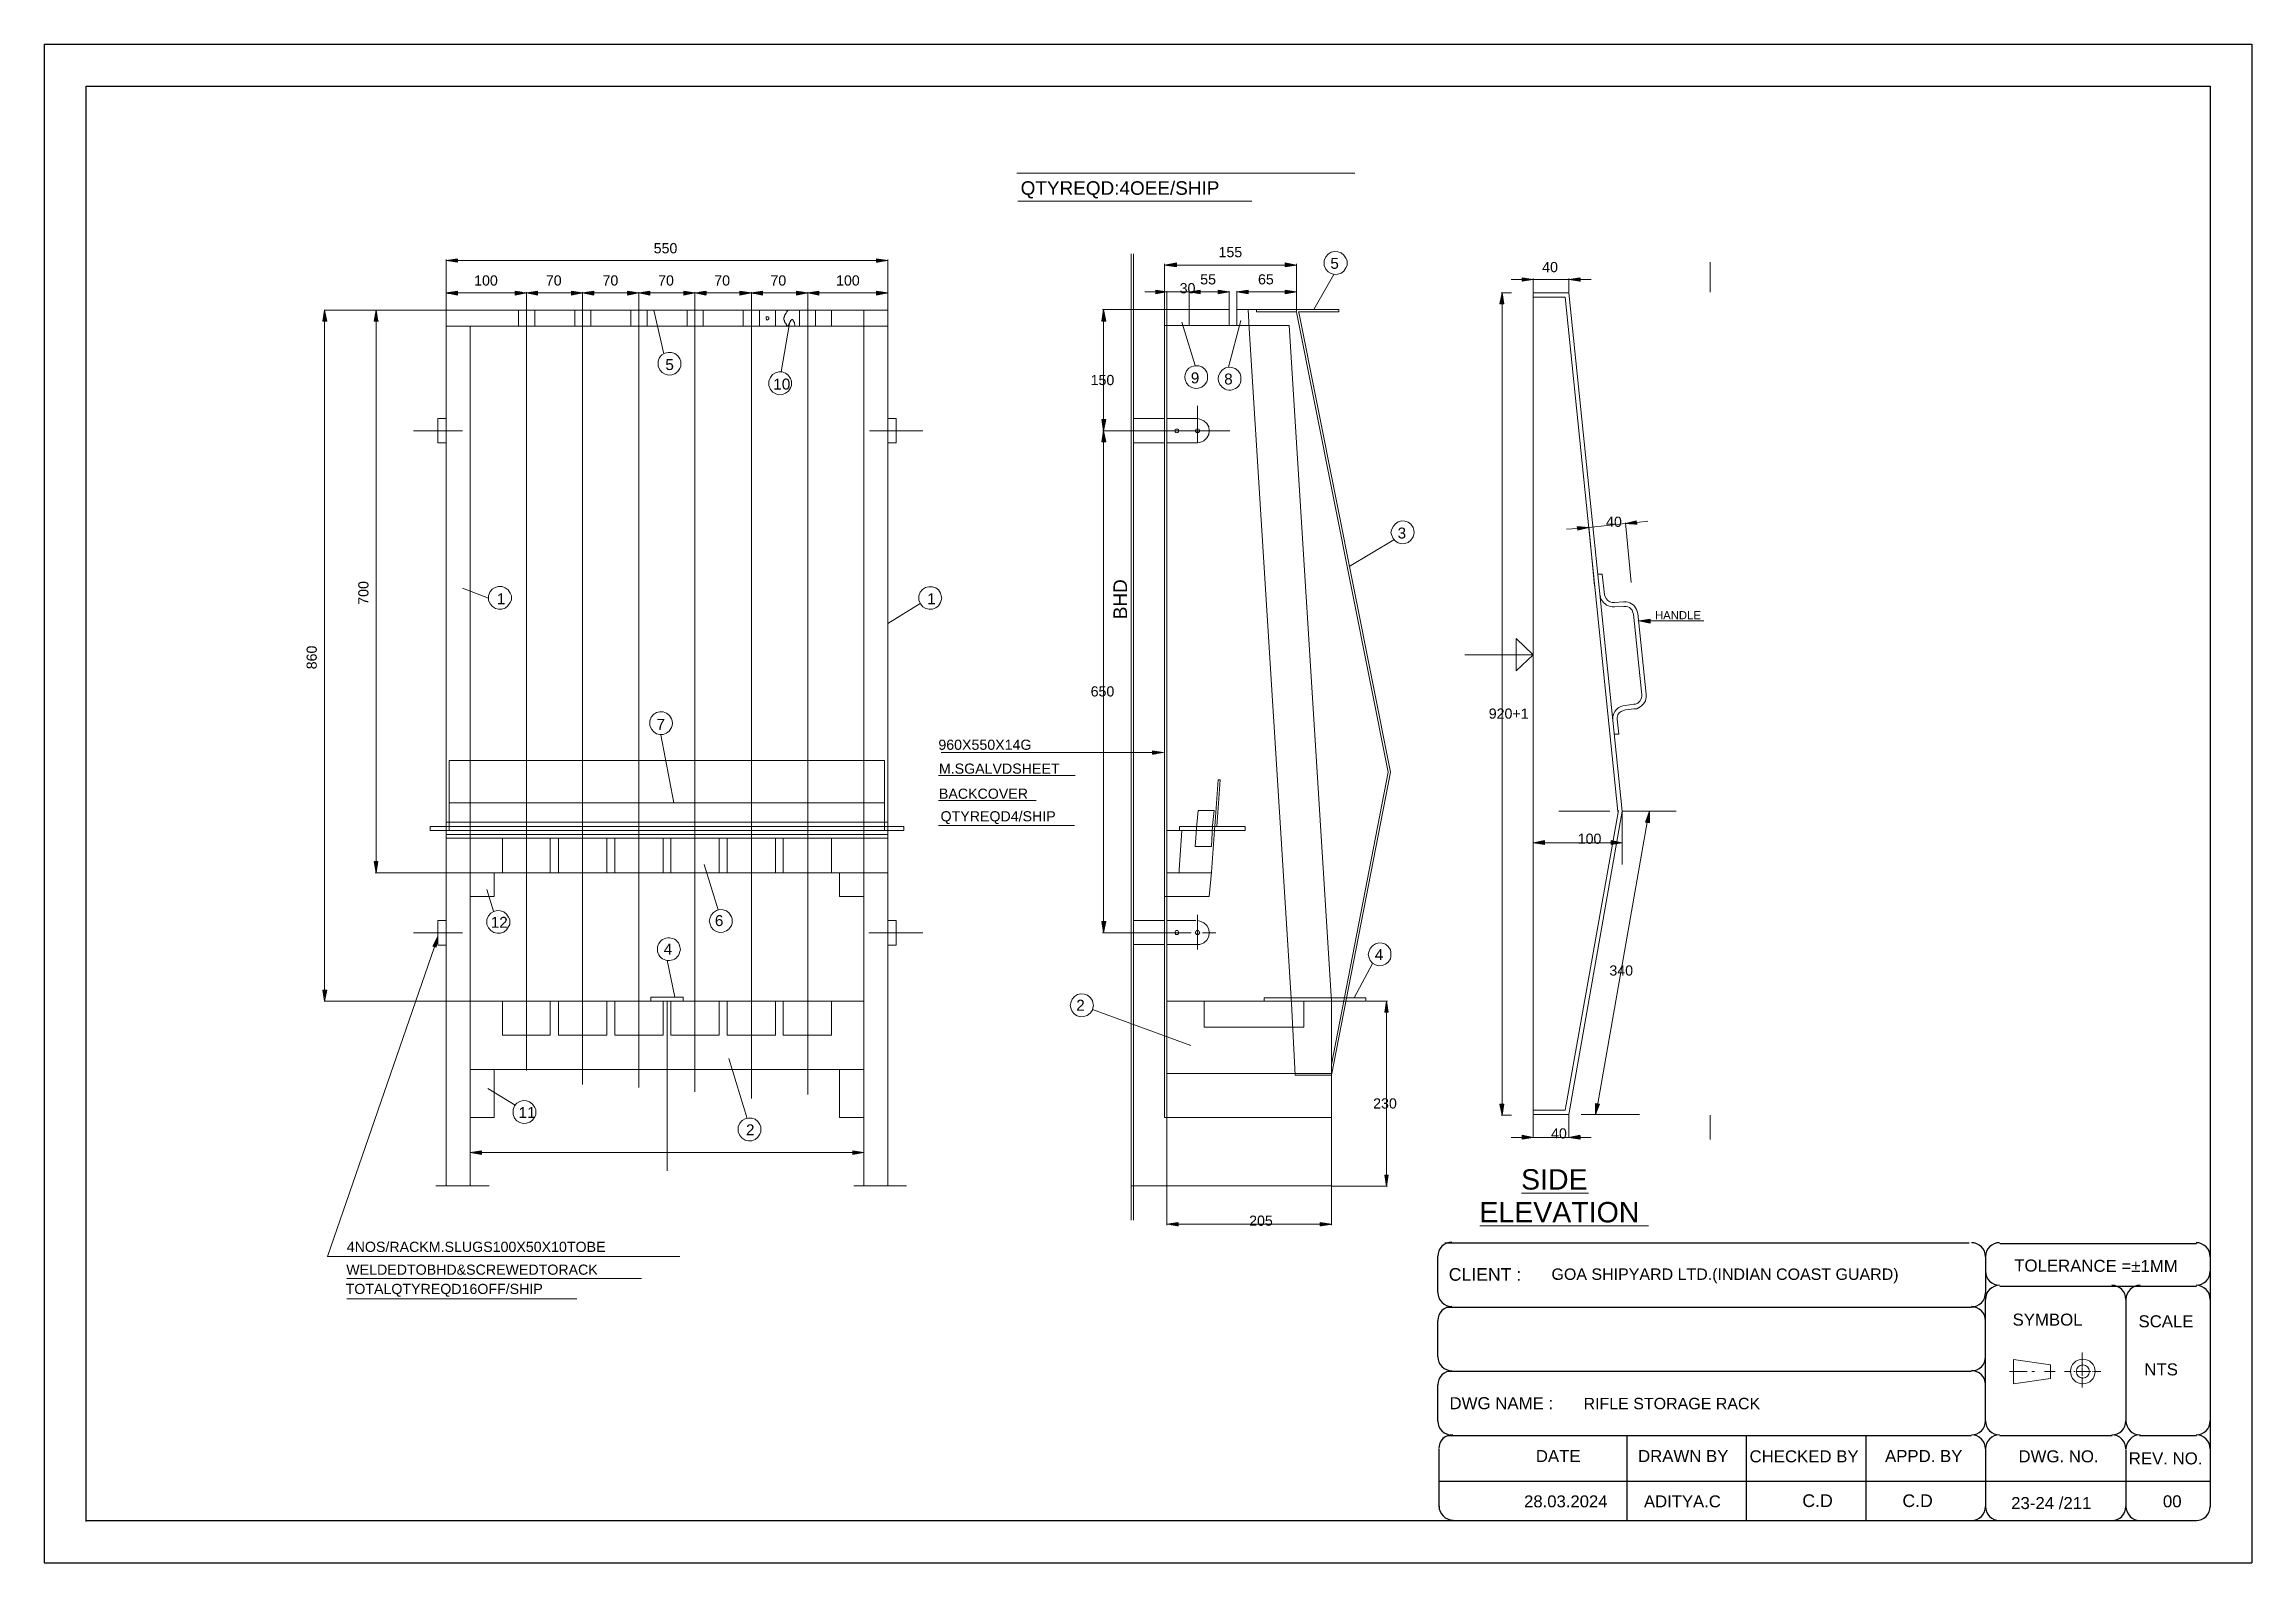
# Model space of a CAD drawing. Header units: millimetres. Extents: x -3009 to 55097, y -2803 to 5841.
# Drawn here: x 52168 to 55097, y -1701 to 314 of the extents above; entities that cross this region are included whole.
import ezdxf

# ---------------------------------------------------------------- set-up
doc = ezdxf.new("R2010")
doc.units = ezdxf.units.MM
for name, color, linetype in [('PDF2_Geometry', 7, 'Continuous'), ('PDF2_Solid Fills', 7, 'Continuous'), ('PDF2_Text', 7, 'Continuous'), ('PDF_PDF_PDF_line', 7, 'Continuous'), ('PDF_Text', 7, 'Continuous')]:
    doc.layers.add(name, color=color, linetype=linetype)
doc.layers.add('PDF_PDF_PDF_NAME PLATE', color=230, linetype='Continuous', true_color=0xff007f)
doc.styles.add('PDF ArialMT', font='arial.ttf')
doc.styles.add('PDF F1', font='arial.ttf')

msp = doc.modelspace()

# ---------------------------------------------------------------- texts
at = {"layer": 'PDF2_Text', "attachment_point": 4, "style": 'PDF F1'}
for s, insert, char_height in [('QTYREQD:4OEE/SHIP', (53463.5, 120.6), 17.978), ('550', (52976.5, 43.1), 13.48), ('155', (53726.1, 37.9), 13.48), ('5', (53874.5, 23), 14.5), ('100', (52738.2, 0.3), 13.48), ('70', (52833.4, 0.3), 13.48), ('70', (52908.6, 0.3), 13.48), ('70', (52982.4, 0.3), 13.48), ('70', (53056.9, 0.3), 13.48), ('70', (53131.4, 0.3), 13.48), ('100', (53218.5, 0.3), 13.48), ('55', (53701.8, 1.8), 13.48), ('65', (53778.5, 1.8), 13.48), ('40', (54155.6, 18), 13.48), ('30', (53674.5, -10), 13.48), ('5', (52992, -111.3), 14.5), ('10', (53135.2, -137.2), 14.55), ('150', (53556.4, -131.8), 13.48), ('9', (53689.3, -129), 14.5), ('8', (53733.6, -130.5), 14.5), ('40', (54240.4, -319.9), 13.48), ('3', (53963.8, -334.9), 14.5), ('1', (52768.4, -422), 14.5), ('1', (53339.5, -422), 14.5), ('HANDLE', (54305.3, -443.8), 10.76), ('650', (53556.4, -545), 13.48), ('7', (52980.2, -588.7), 14.5), ('920+1', (54084.7, -574.5), 13.48), ('960X550X14G', (53354.3, -615.8), 13.483), ('M.SGALVDSHEET', (53355, -647.5), 13.483), ('BACKCOVER', (53355, -680.8), 13.48), ('QTYREQD4/SHIP', (53357.2, -712.5), 13.483), ('100', (54202.8, -740.5), 13.48), ('12', (52760.3, -851.4), 14.55), ('6', (53057.7, -849.2), 14.5), ('4', (52989.8, -886.9), 14.5), ('4', (53933.5, -894.2), 14.5), ('340', (54244.8, -915.4), 13.48), ('2', (53537.3, -961.4), 14.5), ('11', (52797.2, -1103.8), 14.55), ('230', (53931.3, -1091.8), 13.48), ('2', (53099, -1126.7), 14.5), ('40', (54167.4, -1131.6), 13.48), ('SIDE', (54127.6, -1192.7), 27.08), ('ELEVATION', (54072.3, -1236.2), 27.08), ('205', (53766.7, -1247.4), 13.48), ('4NOS/RACKM.SLUGS100X50X10TOBE', (52569.2, -1282.1), 13.483), ('WELDEDTOBHD&SCREWEDTORACK', (52568.5, -1312.4), 13.483), ('TOTALQTYREQD16OFF/SHIP', (52567.7, -1339.7), 13.483)]:
    msp.add_mtext(s, dxfattribs=dict(at, insert=insert, char_height=char_height))
at = {"layer": 'PDF2_Text', "attachment_point": 4, "rotation": 90, "style": 'PDF F1'}
for s, insert, char_height in [('700', (52591.3, -430), 13.48), ('BHD', (53595.6, -449.1), 17.98), ('860', (52522.7, -515.6), 13.48)]:
    msp.add_mtext(s, dxfattribs=dict(at, insert=insert, char_height=char_height))
at = {"layer": 'PDF_Text', "color": 192, "true_color": 0x5c00b8, "style": 'PDF ArialMT'}
for s, height, p in [('CLIENT :', 16.75, (54031.6, -1327)), ('SYMBOL', 15.94, (54779.9, -1386.6)), ('SCALE', 15.94, (54947, -1388.8)), ('DATE', 15.94, (54147.2, -1567.6)), ('DRAWN BY', 15.94, (54282.8, -1567.6)), ('CHECKED BY', 15.94, (54430.8, -1568)), ('APPD. BY', 15.94, (54610.6, -1567.6)), ('DWG. NO.', 15.94, (54787.7, -1568)), ('REV. NO.', 15.94, (54934.1, -1570.7))]:
    msp.add_text(s, height=height, dxfattribs=at).set_placement(p)
at = {"layer": 'PDF_Text', "color": 213, "true_color": 0xc16edd, "style": 'PDF ArialMT'}
for s, height, p in [('GOA SHIPYARD LTD.(INDIAN COAST GUARD)', 15.178, (54168, -1325.9)), ('.', 15.2, (54171.7, -1325.8)), ('NTS', 15.94, (54954.8, -1452.6)), ('DWG NAME :', 15.98, (54032.6, -1497.5)), ('RIFLE STORAGE RACK', 15.178, (54210.5, -1497.6)), ('C.D', 16.85, (54500.8, -1627.3)), ('C.D', 16.75, (54633.7, -1627.3)), ('28.03.2024', 15.84, (54131.6, -1627.7)), ('ADITYA.C', 15.84, (54290.7, -1627.7)), ('23-24 /211', 15.94, (54778, -1630)), ('00', 15.94, (54979.4, -1627.7))]:
    msp.add_text(s, height=height, dxfattribs=at).set_placement(p)
at = {"layer": 'PDF_Text', "color": 192, "true_color": 0x5c00b8, "style": 'PDF ArialMT'}
msp.add_text('TOLERANCE =±1MM', height=15.937, rotation=359.7639, dxfattribs=at).set_placement((54782.1, -1314.7))

# ---------------------------------------------------------------- hatches: boundary and pattern name
at = {"layer": 'PDF2_Solid Fills', "transparency": 33554559}
for points in [[(52714.6, 29), (52709.4, 28.3), (52707.9, 27.6), (52701.3, 26.9), (52701.3, 26.7), (52704.2, 26.1), (52708.7, 25.3), (52715.3, 24.6), (52716.1, 23.9), (52716.1, 29)], [(53279.8, 28.3), (53273.9, 29), (53272.4, 29), (53272.4, 23.9), (53283.5, 26.1), (53286.4, 26.8), (53280.5, 27.6)], [(53669.4, 18.7), (53670.1, 18), (53670.1, 23.1), (53667.9, 23.1), (53660.5, 21.7), (53654.6, 20.9), (53660.5, 20.2), (53665.7, 19.4)], [(53826.5, 21.7), (53819.2, 23.1), (53814.7, 23.1), (53814.7, 18), (53825.8, 20.2), (53828.8, 20.9)], [(54139.4, 2.5), (54130.5, 3.9), (54129.1, 3.9), (54129.1, -1.2), (54130.5, -0.5), (54139.4, 1), (54144.6, 1.7)], [(54202.1, -0.5), (54206.5, -1.2), (54206.5, 3.9), (54205.1, 3.9), (54204.3, 3.2), (54197, 2.5), (54191, 1.7), (54196.2, 1), (54200.6, 0.3)], [(52702.8, -17.4), (52709.4, -17.4), (52713.1, -18.2), (52716.1, -18.9), (52716.1, -13.8), (52714.6, -13.8), (52712.4, -14.5), (52707.9, -15.2), (52702.8, -16)], [(52798, -14.5), (52794.3, -13.8), (52792.8, -13.8), (52792.8, -18.9), (52798, -18.2), (52802.4, -17.4), (52808.3, -16.7), (52803.1, -16), (52802.4, -15.2)], [(52815.7, -17.4), (52822.3, -18.8), (52822.3, -13.8), (52821.6, -13.8), (52820.8, -14.5), (52814.9, -15.2), (52811.2, -16), (52809, -16.7)], [(52867.3, -18.9), (52871.7, -18.2), (52874.7, -17.4), (52882.1, -16.8), (52882.1, -16.3), (52881.3, -16), (52875.4, -15.2), (52871, -14.5), (52868.8, -13.8), (52867.3, -13.8)], [(52896.1, -13.8), (52895.4, -14.5), (52890.9, -15.2), (52883.5, -16), (52882.1, -16.7), (52888, -17.4), (52893.1, -18.2), (52896.1, -18.9), (52897.6, -18.9), (52897.6, -13.8)], [(52947, -14.5), (52943.3, -13.8), (52941.8, -13.8), (52941.8, -18.9), (52944.1, -18.9), (52946.3, -18.2), (52952.2, -17.4), (52955.9, -16.7), (52952.9, -16), (52951.4, -15.2)], [(52969.1, -18.2), (52972.1, -18.9), (52972.1, -13.8), (52970.6, -13.8), (52969.9, -14.5), (52964, -15.2), (52960.3, -16), (52958.1, -16.7), (52965.4, -17.4)], [(53020.1, -14.5), (53017.8, -13.8), (53017.1, -13.8), (53017.1, -18.8), (53020.8, -18.2), (53023.7, -17.4), (53031.9, -16.7), (53030.4, -16), (53024.5, -15.2)], [(53037.8, -17.4), (53046.6, -18.9), (53046.6, -13.8), (53045.1, -13.8), (53041.5, -14.5), (53037, -15.2), (53036.3, -16), (53032.6, -16.7)], [(53105.6, -16), (53092.4, -13.8), (53090.9, -13.8), (53090.9, -18.9), (53096.1, -18.2), (53100.5, -17.4), (53106.4, -16.7)], [(53107.9, -17.4), (53112.3, -17.4), (53121.1, -18.9), (53121.1, -13.8), (53119.7, -13.8), (53118.9, -14.5), (53115.2, -15.2), (53107.9, -16)], [(53165.4, -18.9), (53170.6, -18.2), (53175, -17.4), (53180.9, -16.8), (53180.9, -16.6), (53176.5, -16), (53175, -15.2), (53170.6, -14.5), (53167.6, -13.8), (53165.4, -13.8)], [(53192.7, -18.2), (53195.7, -18.9), (53195.7, -13.8), (53194.9, -13.8), (53193.5, -14.5), (53188.3, -15.2), (53184.6, -16), (53182.4, -16.7), (53189, -17.4)], [(53272.4, -18.9), (53276.8, -18.2), (53279.8, -17.4), (53287.2, -16.8), (53287.2, -16.3), (53286.4, -16), (53280.5, -15.2), (53276.1, -14.5), (53273.9, -13.8), (53272.4, -13.8)], [(53642.8, -17.4), (53647.2, -16.7), (53649.5, -16), (53657.6, -15.3), (53657.6, -14.9), (53656.8, -14.5), (53650.2, -13.8), (53646.5, -13), (53644.3, -12.3), (53642.8, -12.3)], [(53697.4, -16.7), (53702.6, -17.4), (53702.6, -12.3), (53701.1, -12.3), (53696.7, -13), (53692.2, -13.8), (53691.5, -14.5), (53688.6, -15.2)], [(53697.4, -16.7), (53702.6, -17.4), (53702.6, -12.3), (53701.1, -12.3), (53696.7, -13), (53692.2, -13.8), (53691.5, -14.5), (53688.6, -15.2)], [(53730.6, -13), (53726.9, -12.3), (53725.5, -12.3), (53725.5, -17.4), (53729.9, -16.7), (53735, -16), (53740.9, -15.2), (53739.5, -14.5)], [(53763.1, -16.7), (53766, -17.4), (53766, -12.3), (53764.6, -12.3), (53763.8, -13), (53757.9, -13.8), (53754.2, -14.5), (53752, -15.2), (53759.4, -16)], [(53814.7, -17.4), (53819.2, -16.7), (53822.1, -16), (53829.5, -15.3), (53829.5, -14.9), (53828.8, -14.5), (53822.9, -13.8), (53818.4, -13), (53816.2, -12.3), (53814.7, -12.3)], [(54103.2, -23.4), (54103.2, -18.2), (54102.5, -18.2), (54101.8, -21.9), (54100.3, -27.8), (54100.3, -30.7), (54105.5, -30.7), (54105.5, -30), (54104.7, -30), (54104.7, -27.8), (54104, -27.8), (54104, -23.4)], [(52542.7, -52.1), (52541.9, -52.1), (52541.9, -47.7), (52541.2, -47.7), (52541.2, -42.5), (52540.4, -42.5), (52540.4, -40.3), (52539.7, -40.3), (52539, -44.7), (52538.2, -49.2), (52537.5, -52.9), (52537.5, -54.3), (52542.7, -54.3)], [(52609.1, -45.5), (52609.1, -41.8), (52608.3, -41.8), (52607.6, -43.3), (52606.8, -46.2), (52606.1, -50.7), (52606.1, -54.3), (52611.3, -54.3), (52611.3, -52.9), (52610.5, -52.9), (52610.5, -49.9), (52609.8, -49.9), (52609.8, -45.5)], [(53576.4, -51.4), (53575.7, -51.4), (53575.7, -47), (53574.9, -47), (53574.9, -43.3), (53574.2, -43.3), (53574.2, -38.8), (53573.5, -38.8), (53572.7, -44.7), (53571.2, -52.1), (53571.2, -53.6), (53576.4, -53.6)], [(53576.4, -212.2), (53575.7, -212.2), (53575.7, -207.8), (53574.9, -207.8), (53574.9, -203.4), (53574.2, -203.4), (53574.2, -199.7), (53573.4, -199.7), (53572.7, -204.9), (53572, -209.3), (53571.2, -213), (53571.2, -214.5), (53576.4, -214.5)], [(53575.7, -188.6), (53576.4, -184.2), (53572, -184.2), (53572, -190.1), (53572.7, -190.1), (53572.7, -194.5), (53573.5, -194.5), (53573.5, -199.7), (53574.2, -195.3), (53574.9, -193.8)], [(54269.3, -322.9), (54281.8, -323.7), (54281.8, -321.4), (54281.1, -321.4), (54281.1, -318.5), (54280.3, -318.5), (54279.6, -319.2), (54276.6, -320), (54273, -320.7), (54270.7, -321.4), (54267.8, -322.2)], [(54210.2, -326.6), (54205.1, -325.9), (54202.9, -325.9), (54202.9, -329.6), (54203.6, -329.6), (54203.6, -331), (54205.1, -331), (54205.8, -330.3), (54209.5, -329.6), (54212.4, -328.8), (54216.9, -327.4)], [(54297.3, -449.1), (54296.6, -449.8), (54290.7, -450.6), (54284, -451.2), (54284, -451.5), (54294.3, -453.5), (54298.8, -454.3), (54298.8, -449.1)], [(53644.3, -624.7), (53639.9, -624), (53638.4, -624), (53638.4, -629.1), (53642.8, -628.4), (53644.3, -627.7), (53648.7, -626.9), (53652.4, -626.2), (53649.5, -625.5)], [(54292.9, -718.4), (54298, -719.1), (54298, -707.4), (54297.3, -707.4), (54296.6, -709.6), (54295.8, -711), (54295.1, -713.3), (54294.3, -714.7), (54293.6, -716.9)], [(54157.8, -747.9), (54159.3, -748.7), (54159.3, -743.5), (54156.4, -743.5), (54149, -745), (54143.8, -745.7), (54149, -746.5), (54154.9, -747.2)], [(54256, -744.2), (54251.6, -743.5), (54247.9, -743.5), (54247.9, -748.5), (54258.2, -746.5), (54261.1, -745.7), (54259.7, -745)], [(52609.8, -775.2), (52610.5, -773), (52610.5, -770.1), (52605.4, -770.1), (52606.1, -770.8), (52606.1, -774.5), (52606.8, -774.5), (52606.8, -778.9), (52607.6, -778.9), (52607.6, -783.4), (52608.3, -783.4), (52608.3, -784.8), (52609.1, -780.4)], [(53574.9, -860.1), (53576.4, -849.8), (53571.2, -849.8), (53572, -850.5), (53572, -856.4), (53572.7, -856.4), (53572.7, -860.8), (53573.5, -860.8), (53573.5, -865.3), (53574.2, -860.8)], [(52541.9, -945.7), (52542.5, -941.3), (52537.5, -941.3), (52537.5, -942), (52538.2, -942), (52538.2, -946.4), (52539, -946.4), (52539, -950.9), (52539.7, -950.9), (52539.7, -955.3), (52540.4, -955.3), (52540.4, -956.8), (52541.2, -950.1)], [(53949.8, -960.4), (53949.8, -956), (53949, -956), (53948.3, -961.9), (53947.6, -966.3), (53946.8, -970), (53946.8, -970.8), (53952, -970.8), (53952, -970), (53951.2, -970), (53951.2, -965.6), (53950.5, -965.6), (53950.5, -960.4)], [(54104, -1097.7), (54104.7, -1094), (54104.7, -1092.5), (54099.6, -1092.5), (54100.3, -1093.3), (54100.3, -1096.2), (54101, -1096.2), (54101, -1100.6), (54101.8, -1100.6), (54101.8, -1105.8), (54102.5, -1105.8), (54102.5, -1108), (54103.2, -1102.1)], [(54226.5, -1106.5), (54227.9, -1103.6), (54228.7, -1101.4), (54230.2, -1098.4), (54230.9, -1096.2), (54231.6, -1094.7), (54231.6, -1092.4), (54227.9, -1091.8), (54226.5, -1091.8)], [(54135, -1135.3), (54132, -1134.6), (54129.1, -1134.6), (54129.1, -1139.7), (54133.5, -1138.3), (54138.7, -1137.5), (54143.1, -1136.8), (54139.4, -1136.1)], [(54205.1, -1139), (54206.5, -1139.7), (54206.5, -1134.6), (54204.3, -1134.6), (54197, -1136.1), (54191, -1136.8), (54197, -1137.5), (54202.1, -1138.3)], [(52743.4, -1158.9), (52748.5, -1159.7), (52748.5, -1154.5), (52747, -1154.5), (52742.6, -1155.2), (52738.2, -1156), (52737.4, -1156.7), (52734.5, -1157.5)], [(53240.7, -1159.7), (53245.1, -1158.9), (53247.3, -1158.2), (53255.4, -1157.5), (53255.4, -1157.1), (53254.7, -1156.7), (53248.1, -1156), (53244.4, -1155.2), (53242.2, -1154.5), (53240.7, -1154.5)], [(53951.2, -1188.4), (53952, -1187), (53946.8, -1187), (53946.8, -1189.2), (53947.6, -1189.2), (53947.6, -1193.6), (53948.3, -1193.6), (53948.3, -1198), (53949, -1198), (53949, -1202.5), (53949.8, -1197.3)], [(53667.9, -1254.1), (53673.1, -1254.9), (53673.1, -1249.7), (53671.6, -1249.7), (53667.2, -1250.4), (53662.7, -1251.2), (53662, -1251.9), (53659, -1252.6)], [(53866.4, -1250.4), (53862.7, -1249.7), (53861.2, -1249.7), (53861.2, -1254.9), (53865.6, -1254.1), (53870.8, -1253.4), (53876.7, -1252.6), (53875.2, -1251.9)]]:
    msp.add_hatch(color=256, dxfattribs=at).paths.add_polyline_path(points)
h = msp.add_hatch(color=256, dxfattribs=at)
h.paths.add_polyline_path([(52690.2, -871.2), (52690.6, -870.4), (52690.2, -870.4)])
h.paths.add_polyline_path([(52684.3, -882.2), (52683.6, -882.6), (52683.6, -883.2), (52685.8, -883.7), (52687.3, -884.4), (52688, -885.2), (52688, -883.7), (52688.7, -880), (52689.5, -875.6), (52690.2, -871.9), (52689.5, -871.9), (52688.7, -873.4)])

# ---------------------------------------------------------------- linework, layer by layer
at = {"layer": 'PDF2_Geometry', "lineweight": 13}
for points in [[(53458.3, 142.7), (53907, 142.7)], [(53459.8, 105.8), (53770.5, 105.8)], [(53610.3, 35.7), (53610.3, -38.1), (53610.3, -1200.2), (53610.3, -1246.7)], [(53613.3, 35.7), (53613.3, -38.1), (53613.3, -1200.2), (53613.3, -1246.7)], [(53895.2, 17.2), (53896.6, 20.2), (53896.6, 23.9), (53896.6, 26.8), (53895.2, 29.8)], [(52701.3, -38.1), (52701.3, 28.3)], [(52716.1, 26.8), (53272.4, 26.8)], [(53287.2, -38.1), (53287.2, 28.3)], [(53572, -38.1), (53654.6, -38.1), (53654.6, 22.4)], [(53670.1, 20.9), (53814.7, 20.9)], [(53829.5, -40.3), (53829.5, -13.8), (53829.5, 22.4)], [(53852.4, -38.1), (53878.9, 8.4)], [(53866.4, 26.8), (53866.4, 23.9), (53866.4, 20.2)], [(54129.1, 1.7), (54114.3, 1.7)], [(54143.8, -15.2), (54143.8, 3.2)], [(54143.8, 1.7), (54191, 1.7)], [(54191, -15.2), (54191, 3.2)], [(54205.8, 1.7), (54220.6, 1.7)], [(54378.5, -15.2), (54378.5, 24.6)], [(52701.3, -41.1), (52701.3, -15.2)], [(52716.1, -16), (52792.8, -16)], [(52807.5, -41.1), (52807.5, -15.2), (52807.5, -40.3)], [(52822.3, -16), (52867.3, -16)], [(52882.1, -39.6), (52882.1, -15.2), (52882.1, -40.3)], [(52896.8, -16), (52941.8, -16)], [(52956.6, -39.6), (52956.6, -15.2), (52956.6, -38.8), (52956.6, -60.2), (52956.6, -785.6), (52956.6, -1070.4)], [(52971.4, -16), (53016.4, -16)], [(53031.1, -38.1), (53031.1, -15.2), (53031.1, -38.8), (53031.1, -60.2), (53031.1, -785.6), (53031.1, -1076.3)], [(53045.9, -16), (53090.9, -16)], [(53106.4, -35.2), (53106.4, -15.2), (53106.4, -38.1)], [(53121.1, -16), (53166.1, -16)], [(53180.9, -54.3), (53180.9, -15.2), (53180.9, -35.9)], [(53195.7, -16), (53272.4, -16)], [(53287.2, -54.3), (53287.2, -15.2)], [(53642.8, -14.5), (53628.1, -14.5)], [(53657.6, -1201), (53657.6, -1110.2), (53657.6, -38.1), (53657.6, -13.8)], [(53687.1, -14.5), (53657.6, -14.5)], [(53687.1, -37.4), (53687.1, -13.8), (53687.1, -38.1), (53687.1, -59.5)], [(53716.6, -14.5), (53701.8, -14.5), (53725.5, -14.5)], [(53740.2, -59.5), (53740.2, -38.1), (53740.2, -13.8)], [(53765.3, -38.1), (53766.8, -63.2), (53822.9, -959), (53828, -1054.2), (53876, -1054.2), (53954.2, -652), (53833.2, -44), (53832.4, -41.1), (53885.6, -41.1), (53885.6, -38.1), (53776.4, -38.1), (53750.5, -38.1), (53750.5, -13.8)], [(53765.3, -14.5), (53814.7, -14.5)], [(54115, -16), (54101, -16)], [(54143.8, -21.9), (54185.9, -21.9), (54256, -704.4)], [(52539, -38.8), (52700.6, -38.8), (52606.8, -38.8)], [(52539.7, -53.6), (52539.7, -941.3)], [(52608.3, -770.8), (52608.3, -53.6)], [(52687.3, -1201), (52701.3, -1201), (52701.3, -956), (52701.3, -60.2), (52701.3, -785.6), (53287.2, -785.6), (53287.2, -38.8), (53287.2, -956), (53287.2, -1201)], [(53287.2, -60.2), (52701.3, -60.2), (52701.3, -38.8)], [(53287.2, -38.8), (52701.3, -38.8), (53287.2, -38.8)], [(53312.2, -1201), (53255.4, -1201), (53255.4, -956), (52733, -956), (53255.4, -956), (53255.4, -785.6), (53255.4, -60.2), (53255.4, -38.8)], [(52797.2, -38.8), (52797.2, -60.2)], [(52807.5, -38.8), (52807.5, -60.2), (52807.5, -785.6), (52807.5, -1048.2)], [(52818.6, -38.8), (52818.6, -60.2)], [(52871.7, -38.8), (52871.7, -60.2)], [(52882.1, -38.8), (52882.1, -60.2), (52882.1, -785.6), (52882.1, -1066.7)], [(52893.1, -38.8), (52893.1, -60.2)], [(52946.3, -38.8), (52946.3, -60.2)], [(52967.7, -38.8), (52967.7, -60.2)], [(52976.5, -38.8), (52989.8, -97.1)], [(53020.8, -38.8), (53020.8, -60.2)], [(53042.2, -38.8), (53042.2, -60.2)], [(53095.3, -38.8), (53095.3, -60.2)], [(53106.4, -38.8), (53106.4, -60.2), (53106.4, -785.6), (53106.4, -1085.1)], [(53116.7, -38.8), (53116.7, -60.2)], [(53138.1, -38.8), (53138.1, -60.2)], [(53156.6, -56.6), (53145.5, -120.7)], [(53154.3, -38.8), (53154.3, -39.6), (53153.6, -40.3), (53153.6, -41.1), (53152.9, -41.1), (53152.9, -41.8), (53152.1, -42.5), (53152.1, -43.3), (53151.4, -43.3), (53151.4, -44), (53151.4, -44.7), (53150.7, -44.7), (53150.7, -45.5), (53150.7, -46.2), (53149.9, -46.2), (53149.9, -47), (53149.9, -47.7), (53149.9, -48.4), (53149.2, -48.4), (53149.2, -49.9), (53149.2, -50.7), (53149.2, -51.4), (53149.2, -52.1), (53149.9, -52.1), (53149.9, -52.9), (53149.9, -53.6), (53149.9, -54.3), (53150.7, -54.3), (53150.7, -55.1), (53150.7, -55.8), (53151.4, -55.8), (53151.4, -56.6), (53152.1, -56.6), (53152.1, -57.3), (53152.1, -58), (53152.9, -58)], [(53152.9, -58), (53152.9, -58.8), (53152.9, -59.5), (53153.6, -59.5), (53153.6, -60.2), (53154.3, -60.2), (53155.1, -60.2), (53155.1, -59.5), (53155.1, -58.8), (53155.8, -58.8), (53155.8, -58)], [(53155.8, -58), (53155.8, -58)], [(53156.6, -56.6), (53156.6, -55.8), (53157.3, -55.8), (53157.3, -55.1), (53157.3, -54.3), (53158, -54.3), (53158, -53.6), (53158, -52.9), (53158.8, -52.9), (53158.8, -52.1), (53159.5, -52.1), (53159.5, -51.4), (53160.2, -51.4), (53161, -51.4), (53161, -52.1), (53161.7, -52.1), (53161.7, -52.9), (53161.7, -53.6), (53162.5, -53.6), (53162.5, -54.3), (53162.5, -55.1), (53163.2, -55.1), (53163.2, -55.8), (53163.2, -56.6), (53163.2, -57.3), (53163.9, -58), (53163.9, -58.8), (53163.9, -59.5), (53163.9, -60.2), (53164.7, -60.2)], [(53169.8, -38.8), (53169.8, -60.2)], [(53180.9, -38.8), (53180.9, -60.2), (53180.9, -785.6), (53180.9, -1080)], [(53191.2, -38.8), (53191.2, -60.2)], [(53212.6, -38.8), (53212.6, -60.2)], [(53573.5, -53.6), (53573.5, -184.2)], [(53740.2, -38.1), (53654.6, -38.1), (53654.6, -1110.2), (53876, -1110.2)], [(53677.5, -55.1), (53695.2, -112.6)], [(53755.7, -52.9), (53739.5, -114.8)], [(53750.5, -38.1), (53750.5, -59.5)], [(53876, -1040.1), (53951.2, -652), (53830.2, -44), (53829.5, -41.1), (53776.4, -41.1), (53776.4, -38.1)], [(54102.5, -1092.5), (54102.5, -30.7)], [(52733, -60.2), (52733, -785.6), (52733, -1201)], [(53654.6, -59.5), (53819.9, -59.5), (53876, -956), (53876, -1110.2), (53876, -1201), (53610.3, -1201)], [(52982.4, -106.7), (52982.4, -109.7), (52982.4, -113.4)], [(53011.2, -116.3), (53012.7, -113.4), (53012.7, -109.7), (53012.7, -106.7), (53011.2, -103.8)], [(53129.3, -133.3), (53129.3, -136.2), (53129.3, -139.2)], [(53158, -142.1), (53159.5, -139.2), (53159.5, -136.2), (53159.5, -133.3), (53158, -129.6)], [(53681.9, -124.4), (53681.2, -128.1), (53681.9, -131.1)], [(53710.7, -134), (53711.4, -131.1), (53711.4, -128.1), (53711.4, -124.4), (53710.7, -121.5)], [(53698.2, -215.2), (53698.2, -165.8)], [(52657.8, -199), (52690.2, -199), (52722.7, -199)], [(52701.3, -215.2), (52690.2, -215.2), (52690.2, -182.7), (52701.3, -182.7)], [(53333.6, -199), (53298.2, -199), (53262.8, -199)], [(53287.2, -215.2), (53298.2, -215.2), (53298.2, -182.7), (53287.2, -182.7)], [(53654.6, -199), (53572, -199), (53572.7, -199)], [(53654.6, -182.7), (53613.3, -182.7)], [(53645.8, -199), (53670.9, -199), (53740.9, -199)], [(53701.1, -183.5), (53698.2, -182.7), (53695.9, -182.7), (53657.6, -182.7)], [(53573.5, -213.7), (53573.5, -850.5)], [(53654.6, -215.2), (53613.3, -215.2)], [(53657.6, -215.2), (53698.2, -215.2), (53701.1, -214.5)], [(54217.6, -327.4), (54266.3, -322.2)], [(54273.7, -400.4), (54266.3, -321.4)], [(54281.1, -320.7), (54295.8, -319.2)], [(53899.6, -379), (53958.6, -343.6)], [(53955.7, -331), (53954.9, -334), (53955.7, -336.9)], [(53984.4, -339.9), (53985.2, -336.9), (53985.9, -334), (53985.2, -331), (53984.4, -327.4)], [(54202.9, -328.8), (54188.1, -329.6)], [(54225, -404.8), (54217.6, -325.9)], [(52757.4, -421.1), (52722.7, -407.8)], [(52757.4, -418.1), (52757.4, -421.1), (52757.4, -424)], [(52786.1, -427), (52787.6, -424), (52787.6, -421.1), (52787.6, -418.1), (52786.1, -414.4)], [(53287.2, -455), (53330, -428.4)], [(53328.5, -418.1), (53328.5, -421.1), (53328.5, -424)], [(53357.3, -427), (53358, -424), (53358.7, -421.1), (53358, -418.1), (53357.3, -414.4)], [(54281.8, -438.8), (54282.5, -441.7), (54293.6, -548.7), (54293.6, -552.4)], [(54276.6, -442.5), (54287.7, -549.5), (54287.7, -551.7)], [(54298.8, -451.3), (54321.6, -451.3), (54370.3, -451.3)], [(54143.8, -496.3), (54120.9, -517.7), (54120.9, -474.9), (54143.8, -496.3), (54053.1, -496.3)], [(52971.4, -584.1), (52971.4, -587.1), (52971.4, -590)], [(53000.1, -593), (53000.9, -590), (53001.6, -587.1), (53000.9, -584.1), (53000.1, -581.2)], [(54249.3, -579), (54249.3, -582.7)], [(54255.2, -579.7), (54255.2, -581.9), (54257.5, -601.8), (54251.6, -601.8)], [(54279.6, -562), (54277.4, -562), (54265.6, -563.5), (54262.6, -564.2)], [(54281.1, -567.9), (54277.4, -567.9), (54266.3, -569.4), (54263.4, -570.1)], [(53003.1, -692.6), (52986.1, -602.6)], [(52705, -729.5), (52705, -636.5), (53282.7, -636.5), (53282.7, -652), (53282.7, -729.5)], [(53638.4, -626.2), (53429.6, -626.2), (53358, -626.2)], [(53354.3, -656.4), (53535.8, -656.4)], [(53724, -724.3), (53728.4, -662.3), (53725.5, -662.3), (53721, -724.3)], [(53728.4, -662.3), (53728.4, -662.3)], [(52705, -692.6), (53282.7, -692.6)], [(53354.3, -689.6), (53484.2, -689.6)], [(54256.7, -702.9), (54185.9, -1100.6), (54143.8, -1100.6)], [(52701.3, -718.4), (53287.2, -718.4)], [(53354.3, -722.8), (53535.1, -722.8)], [(53654.6, -817.3), (53713.6, -817.3), (53716.6, -784.8), (53721, -722.8)], [(53674.5, -729.5), (53674.5, -724.3), (53761.6, -724.3), (53761.6, -729.5), (53657.6, -729.5)], [(53673.8, -785.6), (53673.8, -781.9), (53677.5, -729.5)], [(54245.6, -703.7), (54177.8, -703.7)], [(54229.4, -1091.8), (54295.1, -718.4)], [(54261.9, -774.5), (54261.9, -703.7), (54333.5, -703.7)], [(54297.3, -703.7), (54296.6, -703.7)], [(52701.3, -734.7), (53287.2, -734.7)], [(52701.3, -739.8), (53287.2, -739.8)], [(52775.8, -739.8), (52775.8, -785.6)], [(52839.3, -739.8), (52839.3, -785.6)], [(52850.3, -785.6), (52850.3, -739.8)], [(52914.5, -785.6), (52914.5, -739.8)], [(52924.9, -785.6), (52924.9, -739.8)], [(52989.1, -785.6), (52989.1, -739.8)], [(52999.4, -785.6), (52999.4, -739.8)], [(53063.6, -785.6), (53063.6, -739.8)], [(53073.9, -785.6), (53073.9, -739.8)], [(53138.1, -785.6), (53138.1, -739.8)], [(53148.4, -785.6), (53148.4, -739.8)], [(53212.6, -785.6), (53212.6, -739.8)], [(54143.8, -736.1), (54143.8, -746.5)], [(54247.1, -745.7), (54158.6, -745.7)], [(54261.9, -736.1), (54261.9, -746.5)], [(52700.6, -785.6), (52606.8, -785.6)], [(52764.7, -785.6), (52764.7, -817.3), (52733, -817.3)], [(53043.7, -774.5), (53062.1, -835)], [(53255.4, -817.3), (53223, -817.3), (53223, -785.6)], [(53657.6, -785.6), (53716.6, -785.6)], [(52755.2, -807.7), (52764, -836.5)], [(52701.3, -881.5), (52690.2, -881.5), (52690.2, -849), (52701.3, -849)], [(52755.2, -847.5), (52755.2, -851.2), (52755.2, -854.2)], [(52783.9, -857.1), (52785.4, -854.2), (52785.4, -851.2), (52785.4, -847.5), (52783.9, -844.6)], [(53051, -846.8), (53050.3, -849.8), (53051, -852.7)], [(53079.8, -855.7), (53080.6, -852.7), (53080.6, -849.8), (53080.6, -846.8), (53079.8, -843.9)], [(53287.2, -881.5), (53298.2, -881.5), (53298.2, -849), (53287.2, -849)], [(53654.6, -849), (53613.3, -849)], [(53695.9, -849), (53657.6, -849)], [(53698.2, -841.6), (53698.2, -880.8), (53701.1, -880.8)], [(53701.1, -849.8), (53698.2, -849)], [(52722.7, -865.3), (52690.2, -865.3), (52657.8, -865.3)], [(53262.1, -865.3), (53298.2, -865.3), (53333.6, -865.3)], [(53572.7, -865.3), (53572, -865.3)], [(53573.5, -865.3), (53670.9, -865.3), (53690, -865.3)], [(53704.8, -865.3), (53722.5, -865.3)], [(52685.8, -883.7), (52543.4, -1294.7), (52930, -1294.7), (53011.2, -1294.7)], [(53004.6, -950.9), (52994.2, -901.4)], [(53654.6, -880.8), (53613.3, -880.8)], [(53657.6, -880.8), (53698.2, -880.8), (53698.2, -887.4)], [(53906.2, -951.6), (53930.6, -905.8)], [(53925.4, -891.1), (53924.7, -894), (53925.4, -897)], [(53954.2, -899.9), (53954.9, -897), (53954.9, -894), (53954.9, -891.1), (53954.2, -888.1)], [(52732.3, -956), (52539, -956)], [(52839.3, -956), (52839.3, -1001), (52775.8, -1001), (52775.8, -956)], [(52850.3, -956), (52850.3, -1001), (52914.5, -1001), (52914.5, -956)], [(52924.9, -956), (52924.9, -1001), (52989.1, -1001), (52989.1, -956)], [(52972.8, -956), (52972.8, -950.9), (53015.6, -950.9), (53015.6, -956)], [(52994.2, -956), (52994.2, -1119.8), (52994.2, -1181.1)], [(52999.4, -956), (52999.4, -1001), (53063.6, -1001), (53063.6, -956)], [(53073.9, -956), (53073.9, -1001), (53138.1, -1001), (53138.1, -956)], [(53148.4, -956), (53148.4, -1001), (53212.6, -1001), (53212.6, -956)], [(53529.9, -958.2), (53529.2, -961.9), (53529.9, -964.9)], [(53558.7, -967.8), (53559.4, -964.9), (53560.2, -961.9), (53559.4, -958.2), (53558.7, -955.3)], [(53657.6, -956), (53876, -956), (53921.7, -956), (53921.7, -951.6), (53786.7, -951.6), (53786.7, -956)], [(53839.1, -956), (53839.1, -990.7), (53707, -990.7), (53707, -956)], [(53922.5, -956), (53950.5, -956)], [(53689.3, -1015), (53558.7, -967.1)], [(53949, -1187), (53949, -970.8)], [(52764.7, -1046.8), (52764.7, -1110.2), (52733, -1110.2), (52733, -1046.8), (53255.4, -1046.8)], [(53076.1, -1032), (53100.5, -1111.7)], [(53223, -1046.8), (53223, -1110.2), (53255.4, -1110.2)], [(53657.6, -1051.9), (53828, -1051.9), (53876, -1051.9)], [(52756.6, -1071.9), (52792.8, -1094)], [(52789.8, -1099.9), (52789.8, -1102.9), (52789.8, -1106.5)], [(52818.6, -1109.5), (52820.1, -1106.5), (52820.1, -1102.9), (52820.1, -1099.9), (52818.6, -1096.9)], [(54115, -1107.3), (54101, -1107.3)], [(54143.8, -1107.3), (54143.8, -1137.5)], [(54191, -1107.3), (54191, -1137.5)], [(54207.3, -1106.5), (54284.8, -1106.5)], [(54225.7, -1106.5), (54225, -1106.5)], [(54378.5, -1107.3), (54378.5, -1139.7)], [(53088.7, -1122.8), (53088.7, -1126.5), (53088.7, -1129.4)], [(53117.5, -1132.4), (53118.9, -1129.4), (53118.9, -1126.5), (53118.9, -1122.8), (53117.5, -1119.8)], [(54129.1, -1136.8), (54114.3, -1136.8)], [(54143.8, -1136.8), (54191, -1136.8)], [(54205.8, -1136.8), (54220.6, -1136.8)], [(52733, -1163.4), (52733, -1162.6)], [(52747.8, -1156.7), (53240.7, -1156.7)], [(53255.4, -1163.4), (53255.4, -1162.6)], [(52701.3, -1201), (52758.1, -1201)], [(53255.4, -1201), (53242.2, -1201)], [(53657.6, -1201.7), (53657.6, -1253.4)], [(53876, -1201.7), (53876, -1253.4)], [(53876.7, -1201.7), (53950.5, -1201.7)], [(54128.3, -1210.6), (54216.9, -1210.6)], [(53672.3, -1251.9), (53861.2, -1251.9)], [(54073, -1254.1), (54296.6, -1254.1)], [(52569.2, -1324.2), (52960.3, -1324.2), (52958.1, -1324.2)], [(52569.2, -1350.8), (52874.7, -1350.8)]]:
    msp.add_lwpolyline(points, dxfattribs=at)
for points in [[(52716.1, 29), (52716.1, 24.6), (52701.3, 26.8)], [(53272.4, 29), (53272.4, 24.6), (53287.2, 26.8)], [(53670.1, 23.9), (53670.1, 18.7), (53654.6, 20.9)], [(53814.7, 23.9), (53814.7, 18.7), (53829.5, 20.9)], [(54129.1, 3.9), (54129.1, -0.5), (54143.8, 1.7)], [(54205.8, 3.9), (54205.8, -0.5), (54191, 1.7)], [(52716.1, -13.8), (52716.1, -18.9), (52701.3, -16)], [(52792.8, -13.8), (52792.8, -18.9), (52807.5, -16)], [(52822.3, -13.8), (52822.3, -18.9), (52807.5, -16)], [(52867.3, -13.8), (52867.3, -18.9), (52882.1, -16)], [(52896.8, -13.8), (52896.8, -18.9), (52882.1, -16)], [(52941.8, -13.8), (52941.8, -18.9), (52956.6, -16)], [(52971.4, -13.8), (52971.4, -18.9), (52956.6, -16)], [(53016.4, -13.8), (53016.4, -18.9), (53031.1, -16)], [(53045.9, -13.8), (53045.9, -18.9), (53031.1, -16)], [(53090.9, -13.8), (53090.9, -18.9), (53106.4, -16)], [(53121.1, -13.8), (53121.1, -18.9), (53106.4, -16)], [(53166.1, -13.8), (53166.1, -18.9), (53180.9, -16)], [(53195.7, -13.8), (53195.7, -18.9), (53180.9, -16)], [(53272.4, -13.8), (53272.4, -18.9), (53287.2, -16)], [(53642.8, -12.3), (53642.8, -17.4), (53657.6, -14.5)], [(53701.8, -12.3), (53701.8, -17.4), (53687.1, -14.5)], [(53701.8, -12.3), (53701.8, -17.4), (53687.1, -14.5)], [(53725.5, -12.3), (53725.5, -17.4), (53740.2, -14.5)], [(53765.3, -12.3), (53765.3, -17.4), (53750.5, -14.5)], [(53814.7, -12.3), (53814.7, -17.4), (53829.5, -14.5)], [(54099.6, -30.7), (54104.7, -30.7), (54102.5, -16)], [(54261.9, -703.7), (54191, -1106.5), (54143.8, -1106.5), (54143.8, -16), (54191, -16)], [(52537.5, -53.6), (52542.7, -53.6), (52539.7, -38.8)], [(52605.4, -53.6), (52610.5, -53.6), (52608.3, -38.8)], [(53129.3, -49.9), (53129.3, -48.4), (53128.5, -47.7), (53127, -47.7), (53126.3, -47.7), (53125.6, -48.4), (53125.6, -49.9), (53125.6, -50.7), (53126.3, -51.4), (53127, -52.1), (53128.5, -51.4), (53129.3, -50.7)], [(53571.2, -53.6), (53576.4, -53.6), (53573.5, -38.1)], [(53571.2, -184.2), (53576.4, -184.2), (53573.5, -199)], [(53571.2, -213.7), (53576.4, -213.7), (53573.5, -199)], [(53673.1, -199), (53673.1, -197.5), (53672.3, -196.8), (53670.9, -196.8), (53669.4, -196.8), (53668.6, -197.5), (53667.9, -199), (53668.6, -200.4), (53669.4, -201.2), (53670.9, -201.9), (53672.3, -201.2), (53673.1, -200.4)], [(53701.1, -199), (53700.4, -197.5), (53699.6, -196.8), (53698.2, -196.8), (53696.7, -196.8), (53695.9, -197.5), (53695.2, -199), (53695.9, -200.4), (53696.7, -201.2), (53698.2, -201.9), (53699.6, -201.2), (53700.4, -200.4)], [(54280.3, -318.5), (54281.1, -322.9), (54266.3, -322.2)], [(54202.1, -325.9), (54202.9, -331), (54217.6, -327.4)], [(54298.8, -454.3), (54284, -451.3), (54298.8, -449.1)], [(53638.4, -624), (53653.1, -626.2), (53638.4, -628.4)], [(53698.9, -702.9), (53720.3, -702.9), (53718.1, -722.8), (53716.6, -750.9), (53695.2, -750.9), (53697.4, -721.4)], [(53287.2, -729.5), (52701.3, -729.5), (52679.9, -729.5), (52679.9, -724.3), (52701.3, -724.3), (53287.2, -724.3), (53308.6, -724.3), (53308.6, -729.5)], [(54292.9, -718.4), (54298, -719.2), (54298, -703.7)], [(54158.6, -742.8), (54158.6, -747.9), (54143.8, -745.7)], [(54247.1, -742.8), (54247.1, -747.9), (54261.9, -745.7)], [(52605.4, -770.8), (52610.5, -770.8), (52608.3, -785.6)], [(52683.6, -883), (52690.2, -869.7), (52688, -884.4)], [(53571.2, -850.5), (53576.4, -850.5), (53573.5, -865.3)], [(53673.1, -865.3), (53673.1, -863.8), (53672.3, -862.3), (53670.9, -862.3), (53669.4, -862.3), (53668.6, -863.8), (53667.9, -865.3), (53668.6, -866), (53669.4, -867.5), (53670.9, -867.5), (53672.3, -867.5), (53673.1, -866)], [(53701.1, -865.3), (53700.4, -863.8), (53699.6, -862.3), (53698.2, -862.3), (53696.7, -862.3), (53695.9, -863.8), (53695.2, -865.3), (53695.9, -866), (53696.7, -867.5), (53698.2, -867.5), (53699.6, -867.5), (53700.4, -866)], [(52537.5, -941.3), (52542.7, -941.3), (52539.7, -956)], [(53946.8, -970.8), (53951.2, -970.8), (53949, -956)], [(54099.6, -1092.5), (54104.7, -1092.5), (54102.5, -1107.3)], [(54226.5, -1091.8), (54231.6, -1092.5), (54226.5, -1106.5)], [(54129.1, -1133.8), (54129.1, -1139), (54143.8, -1136.8)], [(54205.8, -1133.8), (54205.8, -1139), (54191, -1136.8)], [(52747.8, -1154.5), (52747.8, -1159.7), (52733, -1156.7)], [(53240.7, -1154.5), (53240.7, -1159.7), (53255.4, -1156.7)], [(53946.8, -1187), (53951.2, -1187), (53949, -1201.7)], [(53672.3, -1249.7), (53672.3, -1254.1), (53657.6, -1251.9)], [(53861.2, -1249.7), (53861.2, -1254.1), (53876, -1251.9)]]:
    msp.add_lwpolyline(points, close=True, dxfattribs=at)
for points in [[(53726.2, -126.7), (53725.5, -129.6), (53726.2, -133.3, 0.711946), (53755, -136.2), (53755.7, -133.3), (53755.7, -129.6), (53755.7, -126.7), (53755, -123.7)], [(54229.4, -389.3), (54235.3, -389.3), (54238.3, -416.6), (54239, -418.8, 0.281913), (54248.6, -427), (54251.6, -427), (54263.4, -426.2), (54267, -426.2)], [(54276.6, -442.5), (54275.9, -440.2), (54275.2, -437.3), (54273.7, -435.8), (54271.5, -433.6), (54269.3, -432.9), (54267, -432.1), (54264.1, -432.1), (54251.6, -432.9), (54248.6, -432.9, -0.294903), (54233.1, -420.3), (54232.4, -417.4)]]:
    msp.add_lwpolyline(points, format="xyb", dxfattribs=at)
msp.add_lwpolyline([(53010.5, -893.3), (53011.2, -890.3), (53011.9, -887.4), (53011.2, -883.7), (53010.5, -880.8, 0.711946), (52981.7, -883.7), (52981.7, -887.4), (52981.7, -890.3, 0.711946)], format="xyb", close=True, dxfattribs=at)
for points in [[(53895.2, 29.8), (53889.3, 43.1), (53870.1, 41.6), (53866.4, 26.8)], [(53866.4, 20.2), (53870.1, 6.2), (53889.3, 3.9), (53895.2, 17.2)], [(53155.8, -58), (53155.8, -57.3), (53155.8, -57.3), (53156.6, -56.6)], [(53011.2, -103.8), (53005.3, -90.5), (52985.4, -92.7), (52982.4, -106.7)], [(52982.4, -113.4), (52986.1, -127.4), (53005.3, -129.6), (53011.2, -116.3)], [(53158, -129.6), (53151.4, -116.3), (53132.9, -118.5), (53129.3, -133.3)], [(53710.7, -121.5), (53704.8, -108.2), (53684.9, -110.4), (53681.9, -124.4)], [(53755, -123.7), (53748.3, -110.4), (53729.9, -111.9), (53726.2, -126.7)], [(53129.3, -139.2), (53132.9, -154), (53152.1, -155.4), (53158, -142.1)], [(53681.9, -131.1), (53684.9, -145.1), (53704.1, -147.3), (53710.7, -134)], [(53701.1, -214.5), (53718.1, -210.8), (53718.1, -187.2), (53701.1, -183.5)], [(53984.4, -327.4), (53977.8, -314.1), (53959.4, -316.3), (53955.7, -331)], [(53955.7, -336.9), (53959.4, -351.7), (53977.8, -353.2), (53984.4, -339.9)], [(52786.1, -414.4), (52780.2, -401.1), (52760.3, -403.4), (52757.4, -418.1)], [(53357.3, -414.4), (53351.4, -401.9), (53331.4, -403.4), (53328.5, -418.1)], [(52757.4, -424), (52761.1, -438), (52779.5, -441), (52786.1, -427)], [(53328.5, -424), (53332.2, -438.8), (53351.4, -440.2), (53357.3, -427)], [(54281.8, -438.8), (54279.6, -431.4), (54274.4, -427), (54267, -426.2)], [(54279.6, -562), (54284, -560.5), (54287.7, -556.1), (54287.7, -551.7)], [(54281.1, -567.9), (54287.7, -565.7), (54293.6, -559), (54293.6, -552.4)], [(53000.1, -581.2), (52994.2, -567.2), (52974.3, -569.4), (52971.4, -584.1)], [(54262.6, -564.2), (54255.2, -565.7), (54250.1, -572.3), (54249.3, -579)], [(54263.4, -570.1), (54258.9, -571.6), (54256, -574.5), (54255.2, -579.7)], [(52971.4, -590), (52975, -604.8), (52993.5, -607), (53000.1, -593)], [(52783.9, -844.6), (52778, -831.3), (52758.8, -833.5), (52755.2, -847.5)], [(53079.8, -843.9), (53073.2, -829.8), (53054, -832.1), (53051, -846.8)], [(52755.2, -854.2), (52758.8, -868.2), (52778, -870.4), (52783.9, -857.1)], [(53051, -852.7), (53054, -867.5), (53073.2, -868.9), (53079.8, -855.7)], [(53701.1, -880.8), (53718.1, -877.1), (53718.1, -853.5), (53701.1, -849.8)], [(53954.2, -888.1), (53948.3, -874.1), (53928.4, -876.3), (53925.4, -891.1)], [(53925.4, -897), (53928.4, -911.7), (53948.3, -913.2), (53954.2, -899.9)], [(53558.7, -955.3), (53552.8, -942), (53532.9, -943.5), (53529.9, -958.2)], [(53529.9, -964.9), (53532.9, -978.9), (53552.1, -981.1), (53558.7, -967.8)], [(52818.6, -1096.9), (52812, -1083.7), (52793.5, -1085.1), (52789.8, -1099.9)], [(52789.8, -1106.5), (52792.8, -1120.6), (52812.7, -1122.8), (52818.6, -1109.5)], [(53117.5, -1119.8), (53111.5, -1106.5), (53092.4, -1108.8), (53088.7, -1122.8)], [(53088.7, -1129.4), (53092.4, -1144.2), (53111.5, -1145.6), (53117.5, -1132.4)]]:
    msp.add_open_spline(points, degree=3, dxfattribs=at)
at = {"layer": 'PDF_PDF_PDF_line', "lineweight": 0}
for p, q in [((54781.2, -1463.8), (54781.2, -1431.4)), ((54781.2, -1431.4), (54830.2, -1438.6)), ((54872.4, -1438.2), (54872.4, -1422.4)), ((54799.2, -1447.6), (54775.8, -1447.6)), ((54830.2, -1456.6), (54781.2, -1463.8)), ((54809.1, -1447.6), (54805.5, -1447.6)), ((54836.5, -1447.6), (54822.1, -1447.6)), ((54830.2, -1438.6), (54830.2, -1456.6)), ((54857.6, -1447.6), (54849, -1447.6)), ((54862.5, -1447.6), (54861.2, -1447.6)), ((54883.6, -1447.6), (54864.8, -1447.6)), ((54872.4, -1441.3), (54872.4, -1439.5)), ((54872.4, -1453.4), (54872.4, -1442.2)), ((54872.4, -1455.7), (54872.4, -1454.8)), ((54872.4, -1468.7), (54872.4, -1456.6)), ((54887.2, -1447.6), (54885.9, -1447.6)), ((54897.1, -1447.6), (54888.1, -1447.6))]:
    msp.add_line(p, q, dxfattribs=at)
for radius in [16.4, 8.76]:
    msp.add_circle((54873.1, -1447.4), radius, dxfattribs=at)
at = {"layer": 'PDF_PDF_PDF_NAME PLATE', "lineweight": 25}
for p, q in [((52167.6, 314), (55097.4, 314)), ((52167.6, 314), (52167.6, -1701.4)), ((55097.4, 314), (55097.4, -1701.4)), ((52223.3, -1646.3), (52223.3, 258.3)), ((52223.3, 258.3), (55042.2, 258.3)), ((55042.2, 258.3), (55042.2, -1627.7)), ((54722.2, -1277.1), (54026.5, -1277.1)), ((54762.8, -1277.5), (55023.8, -1277.5)), ((54017.2, -1342.7), (54017.2, -1294.7)), ((54743.9, -1295.3), (54743.9, -1343.4)), ((54762.8, -1334), (55023.8, -1334)), ((54725.1, -1362.3), (54029.4, -1362.3)), ((54743.9, -1513.6), (54743.9, -1352.4)), ((54930.3, -1352.4), (54930.3, -1513.6)), ((54017.2, -1428.1), (54017.2, -1380)), ((54030.8, -1447.2), (54725.1, -1447.2)), ((54017.2, -1513.4), (54017.2, -1465.3)), ((54018.6, -1550.3), (54018.6, -1627.1)), ((54031, -1532.5), (54725.1, -1532.5)), ((54268.3, -1645.7), (54268.3, -1532.5)), ((54426.8, -1645.7), (54426.8, -1532.5)), ((54585.4, -1645.7), (54585.4, -1532.5)), ((54743.9, -1546.4), (54743.9, -1627.7)), ((54762.8, -1532.5), (54911.9, -1532.5)), ((54930.3, -1550.9), (54930.3, -1627.7)), ((54948.3, -1532.5), (55023.8, -1532.5)), ((54018.6, -1593.1), (55042.2, -1593.1)), ((55023.8, -1645.7), (52223.3, -1645.7)), ((52167.6, -1701.4), (55097.4, -1701.4))]:
    msp.add_line(p, q, dxfattribs=at)
for centre, radius, start, end in [((54035.8, -1294.4), 18.6, 89.9999, 180.0001), ((54725.3, -1295.1), 18.6, 359.9999, 90.0001), ((54762.6, -1295.1), 18.6, 89.9999, 180.0001), ((55023.5, -1295.1), 18.6, 359.9999, 90.0001), ((54762.6, -1314.4), 18.6, 179.9999, 270.0001), ((55023.5, -1314.4), 18.6, 269.9999, 0.0001), ((54035.8, -1342.5), 18.6, 179.9999, 270.0001), ((54725.3, -1343.2), 18.6, 269.9999, 0.0001), ((54762.6, -1351.7), 18.6, 89.9999, 180.0001), ((54911.7, -1351.7), 18.6, 359.9999, 90.0001), ((54949, -1351.7), 18.6, 89.9999, 180.0001), ((55023.5, -1351.7), 18.6, 359.9999, 90.0001), ((54035.8, -1379.8), 18.6, 89.9999, 180.0001), ((54725.3, -1380), 18.6, 359.9999, 90.0001), ((54035.8, -1427.8), 18.6, 179.9999, 270.0001), ((54725.3, -1428.1), 18.6, 269.9999, 0.0001), ((54035.8, -1465.1), 18.6, 89.9999, 180.0001), ((54725.3, -1464.9), 18.6, 359.9999, 90.0001), ((54035.8, -1513.2), 18.6, 179.9999, 270.0001), ((54725.3, -1513), 18.6, 269.9999, 0.0001), ((54762.6, -1513), 18.6, 179.9999, 270.0001), ((54911.7, -1513), 18.6, 269.9999, 0.0001), ((54949, -1513), 18.6, 179.9999, 270.0001), ((55023.5, -1513), 18.6, 269.9999, 0.0001), ((54035.8, -1549), 17.2, 85.1741, 181.9971), ((54725.3, -1550.2), 18.6, 359.9999, 90.0001), ((54762.6, -1550.2), 18.6, 89.9999, 180.0001), ((54911.7, -1550.2), 18.6, 359.9999, 90.0001), ((54949, -1550.2), 18.6, 89.9999, 180.0001), ((55023.5, -1550.2), 18.6, 359.9999, 90.0001), ((54037.3, -1626), 18.6, 179.9999, 270.0001), ((54725.3, -1626.6), 18.6, 269.9999, 0.0001), ((54762.6, -1626.6), 18.6, 179.9999, 270.0001), ((54911.7, -1626.6), 18.6, 269.9999, 0.0001), ((54949, -1626.6), 18.6, 179.9999, 270.0001), ((55023.5, -1626.6), 18.6, 269.9999, 0.0001)]:
    msp.add_arc(centre, radius, start, end, dxfattribs=at)

msp.set_redraw_order([(e.dxf.handle, doc.entitydb.next_handle()) for e in msp.query("TEXT MTEXT ATTDEF DIMENSION ARC_DIMENSION")])  # texts and dimensions are drawn at this point

doc.saveas('drawing.dxf')
